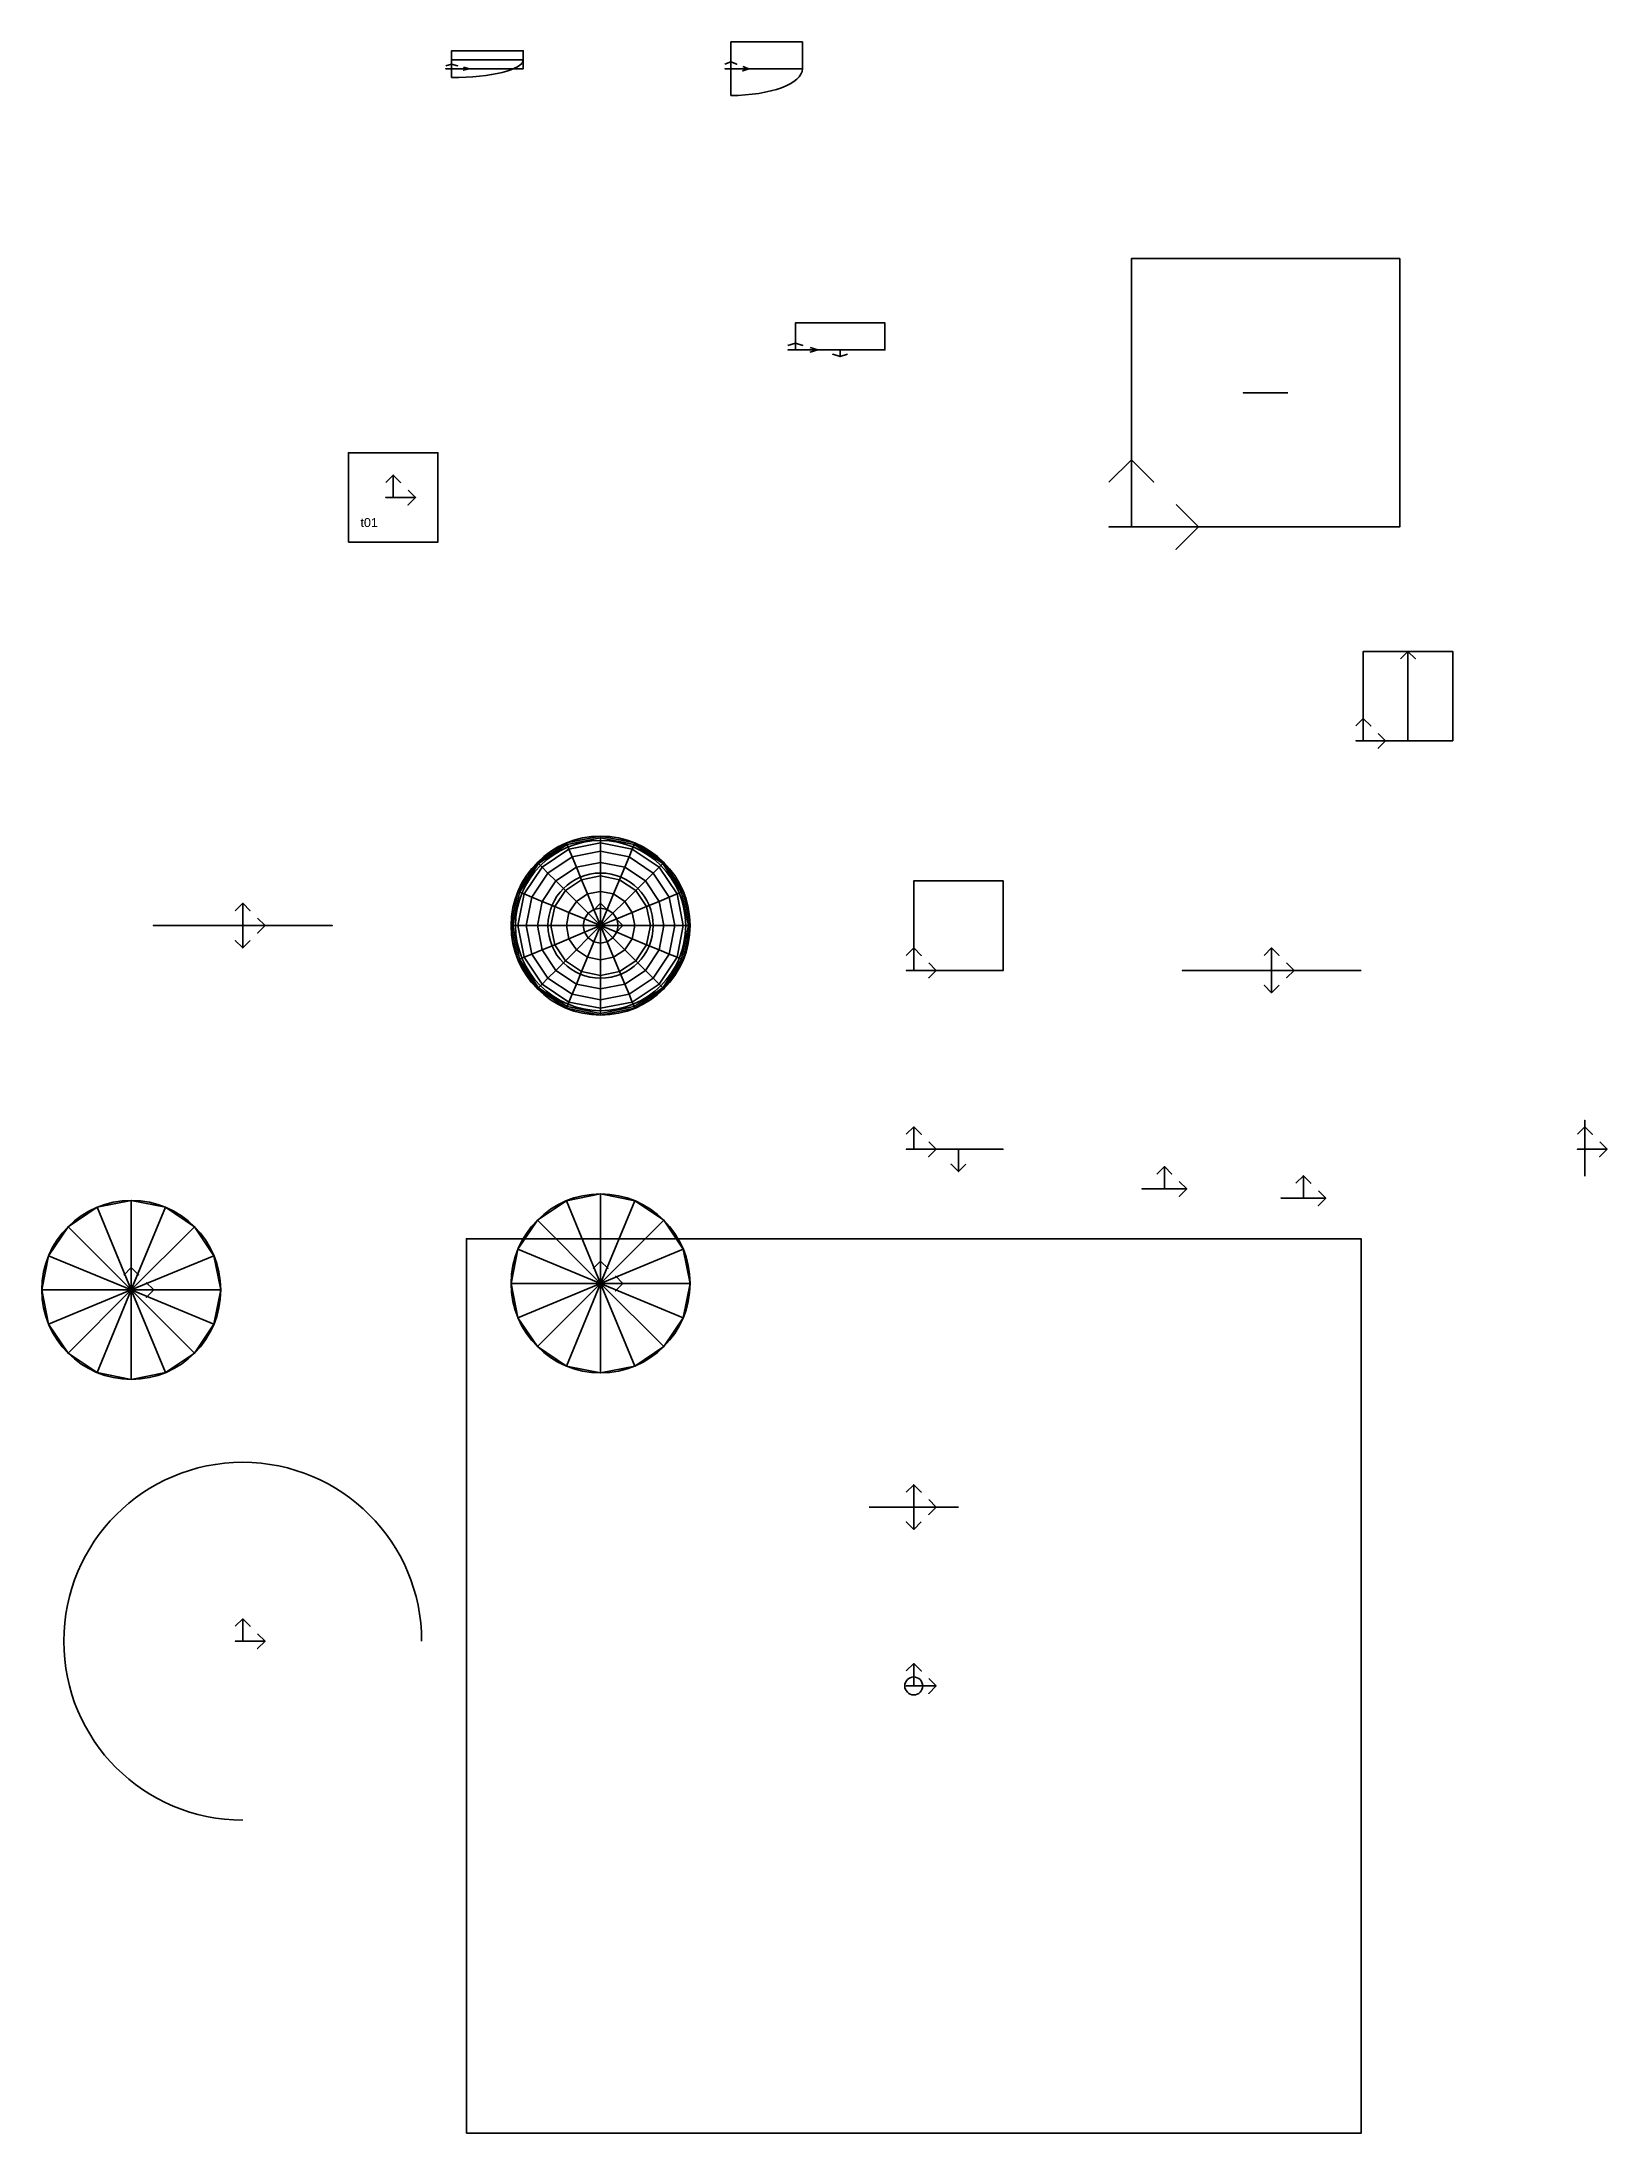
# Model space of a CAD drawing. Header units: millimetres. Extents: x -9.7 to 7.8, y -13 to 10.4.
import ezdxf
from ezdxf.enums import TextEntityAlignment as Align

# ---------------------------------------------------------------- set-up
doc = ezdxf.new("R2010")
doc.units = ezdxf.units.MM
for name, color, linetype in [('3D', 7, 'Continuous'), ('frustum', 4, 'Continuous'), ('meshes', 2, 'Continuous'), ('vectors', 7, 'Continuous')]:
    doc.layers.add(name, color=color, linetype=linetype)
doc.styles.get("Standard").update_dxf_attribs({"font": 'arial.ttf'})

# ---------------------------------------------------------------- blocks, each defined once
blk = doc.blocks.new('a-camera')
at = {"extrusion": (1, -6.12323e-17, 6.12323e-17)}
for q in [(0, 0.3), (0, -0.3)]:
    blk.add_line((0, 0, 1.478), q, dxfattribs=at)
for points in [[(0.2, 1.6), (0.324, 1.724), (0.324, 1.476)], [(-0.2, 1.478), (0.2, 1.478), (0.2, 1.722), (-0.2, 1.722)]]:
    blk.add_lwpolyline(points, close=True, dxfattribs=at)
for centre in [(0.1, 1.822), (-0.1, 1.822)]:
    blk.add_circle(centre, 0.1, dxfattribs=at)
at = {"layer": 'vectors', "color": 3, "extrusion": (1.22465e-16, -4.74705e-15, -1), "elevation": 0}
blk.add_lwpolyline([(0, 0), (0, 0.25), (-0.083, 0.167), (0, 0.25), (0.083, 0.167)], dxfattribs=at)
at = {"layer": 'vectors', "color": 5, "extrusion": (0, -1, 6.12323e-17)}
blk.add_lwpolyline([(0, 0), (0, 0.25), (-0.083, 0.167), (0, 0.25), (0.083, 0.167)], dxfattribs=at)
at = {"layer": 'vectors', "color": 1, "extrusion": (0, -1.22465e-16, -1)}
blk.add_lwpolyline([(0, 0), (-0.25, 0), (-0.167, -0.083), (-0.25, 0), (-0.167, 0.083)], dxfattribs=at)
at = {"flags": 1}
blk.add_attdef('LIGHT-INT', (0.394, -0.021), '', height=0.2, dxfattribs=at)
blk = doc.blocks.new('a-box')
blk.add_lwpolyline([(0, 0), (1, 0), (1, 1), (0, 1)], close=True)
at = {"layer": '3D'}
blk.add_lwpolyline([(0, 0), (0, 1), (1, 1), (1, 0)], close=True, dxfattribs=at)
at = {"layer": 'meshes'}
for points in [[(1, 0), (0, 0), (0, 1), (1, 1)], [(1, 0, 1), (0, 0, 1), (0, 1, 1), (1, 1, 1)], [(0, 0), (0, 1), (0, 1, 1), (0, 0, 1)], [(0, 1), (1, 1), (1, 1, 1), (0, 1, 1)], [(1, 1), (1, 0), (1, 0, 1), (1, 1, 1)], [(1, 0), (0, 0), (0, 0, 1), (1, 0, 1)]]:
    blk.add_3dface(points, dxfattribs=at)
at = {"layer": 'vectors', "color": 3, "extrusion": (1.22465e-16, -4.74705e-15, -1)}
blk.add_lwpolyline([(0, 0), (0, 0.25), (-0.083, 0.167), (0, 0.25), (0.083, 0.167)], dxfattribs=at)
at = {"layer": 'vectors', "color": 5, "extrusion": (0, -1, 6.12323e-17)}
blk.add_lwpolyline([(0, 0), (0, 0.25), (-0.083, 0.167), (0, 0.25), (0.083, 0.167)], dxfattribs=at)
at = {"layer": 'vectors', "color": 1, "extrusion": (0, -1.22465e-16, -1)}
blk.add_lwpolyline([(0, 0), (-0.25, 0), (-0.167, -0.083), (-0.25, 0), (-0.167, 0.083)], dxfattribs=at)
at = {"flags": 1}
for tag, p in [('ID', (1.256, 0.989)), ('MATERIAL', (1.256, 0.689))]:
    blk.add_attdef(tag, p, '', height=0.2, dxfattribs=at)
blk = doc.blocks.new('a-plane')
for p, q in [((0, 0), (1, 0)), ((1, 0, 1), (0, 0, 1)), ((0, 0, 1), (0, 0)), ((1, 0), (1, 0, 1))]:
    blk.add_line(p, q)
at = {"layer": 'meshes'}
blk.add_3dface([(1, 0), (0, 0), (0, 0, 1), (1, 0, 1)], dxfattribs=at)
at = {"layer": 'vectors', "color": 3, "extrusion": (1.22465e-16, -4.74705e-15, -1), "elevation": 0}
blk.add_lwpolyline([(0, 0), (0, 0.25), (-0.083, 0.167), (0, 0.25), (0.083, 0.167)], dxfattribs=at)
at = {"layer": 'vectors', "color": 5, "extrusion": (0, -1, 6.12323e-17)}
blk.add_lwpolyline([(0, 0), (0, 0.25), (-0.083, 0.167), (0, 0.25), (0.083, 0.167)], dxfattribs=at)
at = {"layer": 'vectors', "color": 1, "extrusion": (0, -1.22465e-16, -1)}
blk.add_lwpolyline([(0, 0), (-0.25, 0), (-0.167, -0.083), (-0.25, 0), (-0.167, 0.083)], dxfattribs=at)
at = {"layer": 'vectors', "extrusion": (-1.22465e-16, 4.74705e-15, -1), "elevation": -0.5}
blk.add_lwpolyline([(-0.5, 0), (-0.5, -0.25), (-0.417, -0.167), (-0.5, -0.25), (-0.583, -0.167)], dxfattribs=at)
at = {"flags": 1}
for tag, p in [('ID', (1.256, 0.389)), ('MATERIAL', (1.256, 0.089))]:
    blk.add_attdef(tag, p, '', height=0.2, dxfattribs=at)
blk = doc.blocks.new('a-block')
blk.add_lwpolyline([(-0.5, -0.5), (-0.5, 0.5), (0.5, 0.5), (0.5, -0.5)], close=True)
at = {"layer": '3D'}
for p, q in [((-0.5, 0.5), (-0.5, 0.5, 1)), ((0.5, 0.5), (0.5, 0.5, 1)), ((-0.5, -0.5), (-0.5, -0.5, 1)), ((0.5, -0.5), (0.5, -0.5, 1))]:
    blk.add_line(p, q, dxfattribs=at)
at = {"layer": '3D', "elevation": 1}
blk.add_lwpolyline([(-0.5, -0.5), (-0.5, 0.5), (0.5, 0.5), (0.5, -0.5)], close=True, dxfattribs=at)
at = {"layer": 'vectors', "color": 3, "extrusion": (1.22465e-16, -4.74705e-15, -1), "elevation": 0}
blk.add_lwpolyline([(0, 0), (0, 0.25), (-0.083, 0.167), (0, 0.25), (0.083, 0.167)], dxfattribs=at)
at = {"layer": 'vectors', "color": 5, "extrusion": (0, -1, 6.12323e-17), "elevation": 0}
blk.add_lwpolyline([(0, 0), (0, 0.25), (-0.083, 0.167), (0, 0.25), (0.083, 0.167)], dxfattribs=at)
at = {"layer": 'vectors', "color": 1, "extrusion": (0, -1.22465e-16, -1)}
blk.add_lwpolyline([(0, 0), (-0.25, 0), (-0.167, -0.083), (-0.25, 0), (-0.167, 0.083)], dxfattribs=at)
at = {"flags": 1}
for tag, p in [('ID', (0.756, 0.189)), ('MATERIAL', (0.756, -0.111)), ('PARAM2', (0.756, -0.411)), ('PARAM3', (0.756, -0.711)), ('PARAM4', (0.756, -1.011)), ('PARAM5', (0.756, -1.311))]:
    blk.add_attdef(tag, p, '', height=0.2, dxfattribs=at)
for tag, p in [('NAME', (-0.366, -0.331)), ('PARAM1', (-0.366, -0.467))]:
    blk.add_attdef(tag, p, '', height=0.1)
blk = doc.blocks.new('a-text')
for p, q in [((-0.5, 0, -0.5), (0.5, 0, -0.5)), ((0.5, 0, 0.5), (-0.5, 0, 0.5)), ((-0.5, 0, 0.5), (-0.5, 0, -0.5)), ((0.5, 0, -0.5), (0.5, 0, 0.5))]:
    blk.add_line(p, q)
at = {"layer": 'vectors', "color": 3, "extrusion": (1.22465e-16, -4.74705e-15, -1), "elevation": 0}
blk.add_lwpolyline([(0, 0), (0, 0.25), (-0.083, 0.167), (0, 0.25), (0.083, 0.167)], dxfattribs=at)
at = {"layer": 'vectors', "color": 5, "extrusion": (0, -1, 6.12323e-17)}
blk.add_lwpolyline([(0, 0), (0, 0.25), (-0.083, 0.167), (0, 0.25), (0.083, 0.167)], dxfattribs=at)
at = {"layer": 'vectors', "extrusion": (-1.22465e-16, 4.74705e-15, -1), "elevation": 0}
blk.add_lwpolyline([(0, 0), (0, -0.25), (0.083, -0.167), (0, -0.25), (-0.083, -0.167)], dxfattribs=at)
at = {"layer": 'vectors', "color": 1, "extrusion": (0, -1.22465e-16, -1)}
blk.add_lwpolyline([(0, 0), (-0.25, 0), (-0.167, -0.083), (-0.25, 0), (-0.167, 0.083)], dxfattribs=at)
at = {"flags": 1}
for tag, p in [('ID', (0.756, 0.689)), ('ALIGN', (0.756, 0.389)), ('WRAP-COUNT', (0.756, 0.089))]:
    blk.add_attdef(tag, p, '', height=0.2, dxfattribs=at)
at = {"extrusion": (0, -1, 6.12323e-17)}
blk.add_attdef('TEXT', text='', height=0.2, dxfattribs=at).set_placement((0, 0), align=Align.MIDDLE_CENTER)
blk = doc.blocks.new('a-link')
at = {"extrusion": (0, -1, 6.12323e-17)}
blk.add_circle((0, 0), 1, dxfattribs=at)
at = {"layer": 'vectors', "color": 3, "extrusion": (1.22465e-16, -4.74705e-15, -1)}
blk.add_lwpolyline([(0, 0), (0, 0.25), (-0.083, 0.167), (0, 0.25), (0.083, 0.167)], dxfattribs=at)
at = {"layer": 'vectors', "color": 5, "extrusion": (0, -1, 6.12323e-17)}
blk.add_lwpolyline([(0, 0), (0, 0.25), (-0.083, 0.167), (0, 0.25), (0.083, 0.167)], dxfattribs=at)
at = {"layer": 'vectors', "extrusion": (-1.22465e-16, 4.74705e-15, -1)}
blk.add_lwpolyline([(0, 0), (0, -0.25), (0.083, -0.167), (0, -0.25), (-0.083, -0.167)], dxfattribs=at)
at = {"layer": 'vectors', "color": 1, "extrusion": (0, -1.22465e-16, -1)}
blk.add_lwpolyline([(0, 0), (-0.25, 0), (-0.167, -0.083), (-0.25, 0), (-0.167, 0.083)], dxfattribs=at)
at = {"flags": 1}
for tag, p in [('ID', (0.67, 0.415)), ('LINK', (0.67, 0.115))]:
    blk.add_attdef(tag, p, '', height=0.2, dxfattribs=at)
at = {"extrusion": (0, -1, 6.12323e-17)}
blk.add_attdef('TITLE', text='', height=0.2, dxfattribs=at).set_placement((0, 0), align=Align.MIDDLE_CENTER)
blk = doc.blocks.new('a-animation')
at = {"extrusion": (0, -1, 6.12323e-17)}
blk.add_circle((0, 0.5, 0), 0.25, dxfattribs=at)
at = {"layer": 'vectors', "color": 3, "extrusion": (1.22465e-16, -4.74705e-15, -1), "elevation": 0}
blk.add_lwpolyline([(0, 0), (0, 0.25), (-0.083, 0.167), (0, 0.25), (0.083, 0.167)], dxfattribs=at)
at = {"layer": 'vectors', "color": 1, "extrusion": (0, -1.22465e-16, -1)}
blk.add_lwpolyline([(0, 0), (-0.25, 0), (-0.167, -0.083), (-0.25, 0), (-0.167, 0.083)], dxfattribs=at)
at = {"layer": 'vectors', "color": 5, "extrusion": (0, -1, 6.12323e-17), "elevation": 0}
blk.add_lwpolyline([(0, 0), (0, 0.25), (-0.083, 0.167), (0, 0.25), (0.083, 0.167)], dxfattribs=at)
at = {"extrusion": (0, -1, 6.12323e-17)}
blk.add_text('A', height=0.2, dxfattribs=at).set_placement((-0.075, 0.375, 0))
at = {"flags": 1}
for tag, p in [('PROPERTY', (0.67, 0.115)), ('RIG', (0.67, -0.185)), ('FROM', (0.67, -0.485)), ('TO', (0.67, -0.785)), ('START_EVENTS', (0.67, -1.085)), ('DIRECTION', (0.67, -1.385)), ('LOOP', (0.67, -1.685)), ('DURATION', (0.67, -1.985)), ('TARGET', (0.67, -2.285)), ('TEXT', (0.67, -2.585)), ('LINK', (0.67, -2.885))]:
    blk.add_attdef(tag, p, '', height=0.2, dxfattribs=at)
blk = doc.blocks.new('a-window')
for q in [(0, -0.5), (1, 0.5)]:
    blk.add_line((0, 0.5), q)
blk.add_lwpolyline([(0, 0), (1, 0), (1, 1), (0, 1)], close=True)
blk.add_arc((0, 0.5), 1, 270, 0)
at = {"layer": '3D'}
blk.add_lwpolyline([(0, 0), (0, 1), (1, 1), (1, 0)], close=True, dxfattribs=at)
at = {"layer": 'meshes'}
for points in [[(1, 0), (0, 0), (0, 1), (1, 1)], [(1, 0, 1), (0, 0, 1), (0, 1, 1), (1, 1, 1)], [(0, 0), (0, 1), (0, 1, 1), (0, 0, 1)], [(0, 1), (1, 1), (1, 1, 1), (0, 1, 1)], [(1, 1), (1, 0), (1, 0, 1), (1, 1, 1)], [(1, 0), (0, 0), (0, 0, 1), (1, 0, 1)]]:
    blk.add_3dface(points, dxfattribs=at)
at = {"layer": 'vectors', "color": 3, "extrusion": (1.22465e-16, -4.74705e-15, -1), "elevation": 0}
blk.add_lwpolyline([(0, 0), (0, 0.25), (-0.083, 0.167), (0, 0.25), (0.083, 0.167)], dxfattribs=at)
at = {"layer": 'vectors', "color": 1, "extrusion": (0, -1.22465e-16, -1)}
blk.add_lwpolyline([(0, 0), (-0.25, 0), (-0.167, -0.083), (-0.25, 0), (-0.167, 0.083)], dxfattribs=at)
at = {"layer": 'vectors', "color": 5, "extrusion": (0, -1, 6.12323e-17), "elevation": 0}
blk.add_lwpolyline([(0, 0), (0, 0.25), (-0.083, 0.167), (0, 0.25), (0.083, 0.167)], dxfattribs=at)
at = {"flags": 1}
for tag, p in [('ID', (1.437, 0.989)), ('PART', (1.437, 0.689)), ('MATERIAL', (1.406, 0.323, 0)), ('SILL', (1.406, 0.023, 0)), ('DOUBLE', (1.406, -0.277, 0))]:
    blk.add_attdef(tag, p, '', height=0.2, dxfattribs=at)
blk = doc.blocks.new('a-door')
blk.add_lwpolyline([(0, 0), (1, 0), (1, 1), (0, 1)], close=True)
at = {"layer": '3D'}
blk.add_lwpolyline([(0, 0), (0, 1), (1, 1), (1, 0)], close=True, dxfattribs=at)
at = {"layer": 'meshes'}
for points in [[(1, 0), (0, 0), (0, 1), (1, 1)], [(1, 0, 1), (0, 0, 1), (0, 1, 1), (1, 1, 1)], [(0, 0), (0, 1), (0, 1, 1), (0, 0, 1)], [(0, 1), (1, 1), (1, 1, 1), (0, 1, 1)], [(1, 1), (1, 0), (1, 0, 1), (1, 1, 1)], [(1, 0), (0, 0), (0, 0, 1), (1, 0, 1)]]:
    blk.add_3dface(points, dxfattribs=at)
at = {"layer": 'vectors'}
blk.add_line((0, 0), (0, -1), dxfattribs=at)
at = {"layer": 'vectors', "color": 3, "extrusion": (1.22465e-16, -4.74705e-15, -1), "elevation": 0}
blk.add_lwpolyline([(0, 0), (0, 0.25), (-0.083, 0.167), (0, 0.25), (0.083, 0.167)], dxfattribs=at)
at = {"layer": 'vectors', "color": 5, "extrusion": (0, -1, 6.12323e-17), "elevation": 0}
blk.add_lwpolyline([(0, 0), (0, 0.25), (-0.083, 0.167), (0, 0.25), (0.083, 0.167)], dxfattribs=at)
at = {"layer": 'vectors', "color": 1, "extrusion": (0, -1.22465e-16, -1)}
blk.add_lwpolyline([(0, 0), (-0.25, 0), (-0.167, -0.083), (-0.25, 0), (-0.167, 0.083)], dxfattribs=at)
at = {"layer": 'vectors'}
blk.add_arc((0, 0), 1, 270, 0, dxfattribs=at)
at = {"flags": 1}
for tag, p in [('ID', (1.437, 0.989)), ('PART', (1.437, 0.689)), ('MATERIAL', (1.406, 0.323, 0)), ('SLIDING', (1.406, 0.023, 0)), ('DOUBLE', (1.406, -0.277, 0))]:
    blk.add_attdef(tag, p, '', height=0.2, dxfattribs=at)
blk = doc.blocks.new('a-wall')
blk.add_lwpolyline([(0, 0), (0, 1), (1, 1), (1, 0)], close=True)
at = {"layer": '3D'}
for p, q in [((0, 1), (0, 1, 1)), ((1, 1), (1, 1, 1)), ((0, 0), (0, 0, 1)), ((1, 0), (1, 0, 1))]:
    blk.add_line(p, q, dxfattribs=at)
at = {"layer": '3D', "elevation": 1}
blk.add_lwpolyline([(0, 0), (0, 1), (1, 1), (1, 0)], close=True, dxfattribs=at)
at = {"layer": 'meshes'}
for points in [[(1, 0), (0, 0), (0, 1), (1, 1)], [(1, 0, 1), (0, 0, 1), (0, 1, 1), (1, 1, 1)], [(0, 0), (0, 1), (0, 1, 1), (0, 0, 1)], [(0, 1), (1, 1), (1, 1, 1), (0, 1, 1)], [(1, 1), (1, 0), (1, 0, 1), (1, 1, 1)], [(1, 0), (0, 0), (0, 0, 1), (1, 0, 1)]]:
    blk.add_3dface(points, dxfattribs=at)
at = {"layer": 'vectors', "color": 3, "extrusion": (1.22465e-16, -4.74705e-15, -1), "elevation": 0}
blk.add_lwpolyline([(0, 0), (0, 0.25), (-0.083, 0.167), (0, 0.25), (0.083, 0.167)], dxfattribs=at)
at = {"layer": 'vectors', "color": 1, "extrusion": (0, -1.22465e-16, -1)}
blk.add_lwpolyline([(0, 0), (-0.25, 0), (-0.167, -0.083), (-0.25, 0), (-0.167, 0.083)], dxfattribs=at)
at = {"layer": 'vectors', "color": 5, "extrusion": (0, -1, 6.12323e-17), "elevation": 0}
blk.add_lwpolyline([(0, 0), (0, 0.25), (-0.083, 0.167), (0, 0.25), (0.083, 0.167)], dxfattribs=at)
at = {"layer": 'vectors', "extrusion": (-1.22465e-16, 4.74705e-15, -1), "elevation": 0}
blk.add_lwpolyline([(-0.5, 0), (-0.5, -0.25), (-0.417, -0.167), (-0.5, -0.25), (-0.583, -0.167)], dxfattribs=at)
at = {"flags": 1}
for tag, p in [('ID', (1.256, 0.989)), ('PART', (1.256, 0.689)), ('MATERIAL', (1.256, 0.389)), ('TILING', (1.256, 0.089)), ('SKIRTING', (1.256, -0.211)), ('MATERIAL2', (1.256, -0.511)), ('TILING2', (1.256, -0.811)), ('SKIRTING2', (1.256, -1.111))]:
    blk.add_attdef(tag, p, '', height=0.2, dxfattribs=at)
blk = doc.blocks.new('a-slab')
blk.add_lwpolyline([(0, 0), (1, 0), (1, 1), (0, 1)], close=True)
at = {"layer": '3D', "elevation": -1}
blk.add_lwpolyline([(0, 0), (0, 1), (1, 1), (1, 0)], close=True, dxfattribs=at)
at = {"layer": 'meshes'}
for points in [[(1, 0, -1), (0, 0, -1), (0, 1, -1), (1, 1, -1)], [(1, 0), (0, 0), (0, 1), (1, 1)], [(0, 0, -1), (0, 1, -1), (0, 1), (0, 0)], [(0, 1, -1), (1, 1, -1), (1, 1), (0, 1)], [(1, 1, -1), (1, 0, -1), (1, 0), (1, 1)], [(1, 0, -1), (0, 0, -1), (0, 0), (1, 0)]]:
    blk.add_3dface(points, dxfattribs=at)
at = {"layer": 'vectors', "extrusion": (-1.22465e-16, -1, -4.56336e-15), "elevation": -0.5}
blk.add_lwpolyline([(0.5, 0), (0.5, 0.25), (0.4167, 0.1667), (0.5, 0.25), (0.5833, 0.1667)], dxfattribs=at)
at = {"layer": 'vectors', "color": 3, "extrusion": (1.22465e-16, -4.74705e-15, -1)}
blk.add_lwpolyline([(0, 0), (0, 0.25), (-0.0833, 0.1667), (0, 0.25), (0.0833, 0.1667)], dxfattribs=at)
at = {"layer": 'vectors', "color": 1, "extrusion": (0, -1.22465e-16, -1)}
blk.add_lwpolyline([(0, 0), (-0.25, 0), (-0.1667, -0.0833), (-0.25, 0), (-0.1667, 0.0832)], dxfattribs=at)
at = {"layer": 'vectors', "color": 5, "extrusion": (0, -1, 6.12323e-17), "elevation": 0}
blk.add_lwpolyline([(0, 0), (0, 0.25), (-0.0833, 0.1667), (0, 0.25), (0.0833, 0.1667)], dxfattribs=at)
at = {"flags": 1}
for tag, p in [('ID', (1.2557, 0.9889, -1)), ('PART', (1.2557, 0.6889, -1)), ('MATERIAL', (1.2557, 0.3889, -1))]:
    blk.add_attdef(tag, p, '', height=0.2, dxfattribs=at)
blk = doc.blocks.new('a-mason')
at = {"extrusion": (0, -1, 6.12323e-17)}
blk.add_circle((0, 0.5, 0), 0.25, dxfattribs=at)
at = {"layer": 'vectors', "color": 3, "extrusion": (1.22465e-16, -4.74705e-15, -1), "elevation": 0}
blk.add_lwpolyline([(0, 0), (0, 0.25), (-0.083, 0.167), (0, 0.25), (0.083, 0.167)], dxfattribs=at)
at = {"layer": 'vectors', "color": 5, "extrusion": (0, -1, 6.12323e-17), "elevation": 0}
blk.add_lwpolyline([(0, 0), (0, 0.25), (-0.083, 0.167), (0, 0.25), (0.083, 0.167)], dxfattribs=at)
at = {"layer": 'vectors', "color": 1, "extrusion": (0, -1.22465e-16, -1)}
blk.add_lwpolyline([(0, 0), (-0.25, 0), (-0.167, -0.083), (-0.25, 0), (-0.167, 0.083)], dxfattribs=at)
at = {"extrusion": (0, -1, 6.12323e-17)}
blk.add_text('M', height=0.2, dxfattribs=at).set_placement((-0.075, 0.375, 0))
at = {"flags": 1}
for tag, p in [('PART', (0.67, 0.415)), ('MATERIAL', (0.67, 0.115)), ('TILING', (0.67, -0.185)), ('SKIRTING', (0.67, -0.485)), ('MATERIAL2', (0.67, -0.785)), ('TILING2', (0.67, -1.085)), ('SKIRTING2', (0.67, -1.385))]:
    blk.add_attdef(tag, p, '', height=0.2, dxfattribs=at)
blk = doc.blocks.new('a-stair')
blk.add_lwpolyline([(0, 0), (0, 1), (1, 1), (1, 0)], close=True)
at = {"layer": '3D'}
for p, q in [((0, 1), (0, 1, 1)), ((1, 1), (1, 1, 1)), ((0, 0), (0, 0, 1)), ((1, 0), (1, 0, 1))]:
    blk.add_line(p, q, dxfattribs=at)
at = {"layer": '3D', "elevation": 1}
blk.add_lwpolyline([(0, 0), (0, 1), (1, 1), (1, 0)], close=True, dxfattribs=at)
at = {"layer": 'meshes'}
for points in [[(1, 0), (0, 0), (0, 1), (1, 1)], [(1, 0, 1), (0, 0, 1), (0, 1, 1), (1, 1, 1)], [(0, 0), (0, 1), (0, 1, 1), (0, 0, 1)], [(0, 1), (1, 1), (1, 1, 1), (0, 1, 1)], [(1, 1), (1, 0), (1, 0, 1), (1, 1, 1)], [(1, 0), (0, 0), (0, 0, 1), (1, 0, 1)]]:
    blk.add_3dface(points, dxfattribs=at)
at = {"layer": 'vectors', "extrusion": (1.22465e-16, -4.74705e-15, -1), "elevation": 0}
blk.add_lwpolyline([(-0.5, 0), (-0.5, 1), (-0.583, 0.917), (-0.5, 1), (-0.417, 0.917)], dxfattribs=at)
at = {"layer": 'vectors', "color": 3, "extrusion": (1.22465e-16, -4.74705e-15, -1), "elevation": 0}
blk.add_lwpolyline([(0, 0), (0, 0.25), (-0.083, 0.167), (0, 0.25), (0.083, 0.167)], dxfattribs=at)
at = {"layer": 'vectors', "color": 5, "extrusion": (0, -1, 6.12323e-17), "elevation": 0}
blk.add_lwpolyline([(0, 0), (0, 0.25), (-0.083, 0.167), (0, 0.25), (0.083, 0.167)], dxfattribs=at)
at = {"layer": 'vectors', "color": 1, "extrusion": (0, -1.22465e-16, -1)}
blk.add_lwpolyline([(0, 0), (-0.25, 0), (-0.167, -0.083), (-0.25, 0), (-0.167, 0.083)], dxfattribs=at)
at = {"flags": 1}
for tag, p in [('ID', (1.256, 0.689)), ('PART', (1.256, 0.389)), ('MATERIAL', (1.256, 0.089)), ('STEPS', (1.256, -0.211))]:
    blk.add_attdef(tag, p, '', height=0.2, dxfattribs=at)
blk = doc.blocks.new('a-circle')
at = {"extrusion": (0, -1, 6.12323e-17)}
blk.add_circle((0, 0), 1, dxfattribs=at)
at = {"layer": 'meshes'}
for points in [[(0, 0), (0, 0), (-1, 0), (-0.924, 0, 0.383)], [(0, 0), (0, 0), (-0.924, 0, -0.383), (-1, 0)], [(0, 0), (0, 0), (-0.924, 0, 0.383), (-0.707, 0, 0.707)], [(0, 0), (0, 0), (-0.707, 0, -0.707), (-0.924, 0, -0.383)], [(0, 0), (0, 0), (-0.707, 0, 0.707), (-0.383, 0, 0.924)], [(0, 0), (0, 0), (-0.383, 0, -0.924), (-0.707, 0, -0.707)], [(0, 0), (0, 0), (-0.383, 0, 0.924), (0, 0, 1)], [(0, 0), (0, 0), (0, 0, -1), (-0.383, 0, -0.924)], [(0, 0), (0, 0), (0.924, 0, 0.383), (1, 0)], [(0, 0), (0, 0), (0.707, 0, 0.707), (0.924, 0, 0.383)], [(0, 0), (0, 0), (0.383, 0, 0.924), (0.707, 0, 0.707)], [(0, 0), (0, 0), (0, 0, 1), (0.383, 0, 0.924)], [(0, 0), (0, 0), (0.383, 0, -0.924), (0, 0, -1)], [(0, 0), (0, 0), (0.707, 0, -0.707), (0.383, 0, -0.924)], [(0, 0), (0, 0), (0.924, 0, -0.383), (0.707, 0, -0.707)], [(0, 0), (0, 0), (1, 0), (0.924, 0, -0.383)]]:
    blk.add_3dface(points, dxfattribs=at)
at = {"layer": 'vectors', "color": 3, "extrusion": (1.22465e-16, -4.74705e-15, -1)}
blk.add_lwpolyline([(0, 0), (0, 0.25), (-0.083, 0.167), (0, 0.25), (0.083, 0.167)], dxfattribs=at)
at = {"layer": 'vectors', "color": 5, "extrusion": (0, -1, 6.12323e-17)}
blk.add_lwpolyline([(0, 0), (0, 0.25), (-0.083, 0.167), (0, 0.25), (0.083, 0.167)], dxfattribs=at)
at = {"layer": 'vectors', "extrusion": (-1.22465e-16, 4.74705e-15, -1)}
blk.add_lwpolyline([(0, 0), (0, -0.25), (0.083, -0.167), (0, -0.25), (-0.083, -0.167)], dxfattribs=at)
at = {"layer": 'vectors', "color": 1, "extrusion": (0, -1.22465e-16, -1)}
blk.add_lwpolyline([(0, 0), (-0.25, 0), (-0.167, -0.083), (-0.25, 0), (-0.167, 0.083)], dxfattribs=at)
at = {"flags": 1}
for tag, p in [('ID', (0.67, 0.715)), ('MATERIAL', (0.67, 0.415)), ('SEGMENTS', (0.67, 0.115)), ('THETA-LENGTH', (0.67, -0.185)), ('THETA-START', (0.67, -0.485))]:
    blk.add_attdef(tag, p, '', height=0.2, dxfattribs=at)
blk = doc.blocks.new('a-sphere')
blk.add_circle((0, 0), 1)
at = {"layer": '3D'}
blk.add_line((0, 0), (0, 0, 2), dxfattribs=at)
for centre, radius in [((0, 0, 0.691), 0.951), ((0, 0, 1.309), 0.951), ((0, 0, 0.191), 0.588), ((0, 0, 1.809), 0.588)]:
    blk.add_circle(centre, radius, dxfattribs=at)
at = {"layer": '3D', "extrusion": (1, 0, 0)}
blk.add_arc((0, 1), 1, 270, 90, dxfattribs=at)
at = {"layer": '3D', "extrusion": (0, 1, 0)}
blk.add_arc((0, 1), 1, 270, 90, dxfattribs=at)
at = {"layer": '3D', "extrusion": (-1, 0, 0)}
blk.add_arc((0, 1), 1, 270, 90, dxfattribs=at)
at = {"layer": '3D', "extrusion": (0, -1, 0)}
blk.add_arc((0, 1), 1, 270, 90, dxfattribs=at)
at = {"layer": 'meshes'}
for points in [[(0, 0.981, 1.195), (0, 1, 1), (-0.383, 0.924, 1), (-0.375, 0.906, 1.195)], [(0, 1, 1), (0, 0.981, 0.805), (-0.375, 0.906, 0.805), (-0.383, 0.924, 1)], [(0, 0.924, 1.383), (0, 0.981, 1.195), (-0.375, 0.906, 1.195), (-0.354, 0.854, 1.383)], [(0, 0.981, 0.805), (0, 0.924, 0.617), (-0.354, 0.854, 0.617), (-0.375, 0.906, 0.805)], [(0.375, 0.906, 1.195), (0.383, 0.924, 1), (0, 1, 1), (0, 0.981, 1.195)], [(0.383, 0.924, 1), (0.375, 0.906, 0.805), (0, 0.981, 0.805), (0, 1, 1)], [(0.354, 0.854, 1.383), (0.375, 0.906, 1.195), (0, 0.981, 1.195), (0, 0.924, 1.383)], [(0.375, 0.906, 0.805), (0.354, 0.854, 0.617), (0, 0.924, 0.617), (0, 0.981, 0.805)], [(-0.694, 0.694, 1.195), (-0.707, 0.707, 1), (-0.924, 0.383, 1), (-0.906, 0.375, 1.195)], [(-0.707, 0.707, 1), (-0.694, 0.694, 0.805), (-0.906, 0.375, 0.805), (-0.924, 0.383, 1)], [(-0.375, 0.906, 1.195), (-0.383, 0.924, 1), (-0.707, 0.707, 1), (-0.694, 0.694, 1.195)], [(-0.383, 0.924, 1), (-0.375, 0.906, 0.805), (-0.694, 0.694, 0.805), (-0.707, 0.707, 1)], [(-0.354, 0.854, 1.383), (-0.375, 0.906, 1.195), (-0.694, 0.694, 1.195), (-0.653, 0.653, 1.383)], [(-0.375, 0.906, 0.805), (-0.354, 0.854, 0.617), (-0.653, 0.653, 0.617), (-0.694, 0.694, 0.805)], [(-0.318, 0.768, 1.556), (-0.354, 0.854, 1.383), (-0.653, 0.653, 1.383), (-0.588, 0.588, 1.556)], [(-0.354, 0.854, 0.617), (-0.318, 0.768, 0.444), (-0.588, 0.588, 0.444), (-0.653, 0.653, 0.617)], [(-0.271, 0.653, 1.707), (-0.318, 0.768, 1.556), (-0.588, 0.588, 1.556), (-0.5, 0.5, 1.707)], [(-0.318, 0.768, 0.444), (-0.271, 0.653, 0.293), (-0.5, 0.5, 0.293), (-0.588, 0.588, 0.444)], [(0, 0.831, 1.556), (0, 0.924, 1.383), (-0.354, 0.854, 1.383), (-0.318, 0.768, 1.556)], [(0, 0.924, 0.617), (0, 0.831, 0.444), (-0.318, 0.768, 0.444), (-0.354, 0.854, 0.617)], [(0, 0.707, 1.707), (0, 0.831, 1.556), (-0.318, 0.768, 1.556), (-0.271, 0.653, 1.707)], [(0, 0.831, 0.444), (0, 0.707, 0.293), (-0.271, 0.653, 0.293), (-0.318, 0.768, 0.444)], [(0, 0.556, 1.831), (0, 0.707, 1.707), (-0.271, 0.653, 1.707), (-0.213, 0.513, 1.831)], [(0, 0.707, 0.293), (0, 0.556, 0.169), (-0.213, 0.513, 0.169), (-0.271, 0.653, 0.293)], [(0.318, 0.768, 1.556), (0.354, 0.854, 1.383), (0, 0.924, 1.383), (0, 0.831, 1.556)], [(0.354, 0.854, 0.617), (0.318, 0.768, 0.444), (0, 0.831, 0.444), (0, 0.924, 0.617)], [(0.271, 0.653, 1.707), (0.318, 0.768, 1.556), (0, 0.831, 1.556), (0, 0.707, 1.707)], [(0.318, 0.768, 0.444), (0.271, 0.653, 0.293), (0, 0.707, 0.293), (0, 0.831, 0.444)], [(0.213, 0.513, 1.831), (0.271, 0.653, 1.707), (0, 0.707, 1.707), (0, 0.556, 1.831)], [(0.271, 0.653, 0.293), (0.213, 0.513, 0.169), (0, 0.556, 0.169), (0, 0.707, 0.293)], [(0.5, 0.5, 1.707), (0.588, 0.588, 1.556), (0.318, 0.768, 1.556), (0.271, 0.653, 1.707)], [(0.588, 0.588, 0.444), (0.5, 0.5, 0.293), (0.271, 0.653, 0.293), (0.318, 0.768, 0.444)], [(0.588, 0.588, 1.556), (0.653, 0.653, 1.383), (0.354, 0.854, 1.383), (0.318, 0.768, 1.556)], [(0.653, 0.653, 0.617), (0.588, 0.588, 0.444), (0.318, 0.768, 0.444), (0.354, 0.854, 0.617)], [(0.653, 0.653, 1.383), (0.694, 0.694, 1.195), (0.375, 0.906, 1.195), (0.354, 0.854, 1.383)], [(0.694, 0.694, 0.805), (0.653, 0.653, 0.617), (0.354, 0.854, 0.617), (0.375, 0.906, 0.805)], [(0.694, 0.694, 1.195), (0.707, 0.707, 1), (0.383, 0.924, 1), (0.375, 0.906, 1.195)], [(0.707, 0.707, 1), (0.694, 0.694, 0.805), (0.375, 0.906, 0.805), (0.383, 0.924, 1)], [(0.906, 0.375, 1.195), (0.924, 0.383, 1), (0.707, 0.707, 1), (0.694, 0.694, 1.195)], [(0.924, 0.383, 1), (0.906, 0.375, 0.805), (0.694, 0.694, 0.805), (0.707, 0.707, 1)], [(-0.653, 0.653, 1.383), (-0.694, 0.694, 1.195), (-0.906, 0.375, 1.195), (-0.854, 0.354, 1.383)], [(-0.694, 0.694, 0.805), (-0.653, 0.653, 0.617), (-0.854, 0.354, 0.617), (-0.906, 0.375, 0.805)], [(-0.588, 0.588, 1.556), (-0.653, 0.653, 1.383), (-0.854, 0.354, 1.383), (-0.768, 0.318, 1.556)], [(-0.653, 0.653, 0.617), (-0.588, 0.588, 0.444), (-0.768, 0.318, 0.444), (-0.854, 0.354, 0.617)], [(-0.5, 0.5, 1.707), (-0.588, 0.588, 1.556), (-0.768, 0.318, 1.556), (-0.653, 0.271, 1.707)], [(-0.588, 0.588, 0.444), (-0.5, 0.5, 0.293), (-0.653, 0.271, 0.293), (-0.768, 0.318, 0.444)], [(-0.393, 0.393, 1.831), (-0.5, 0.5, 1.707), (-0.653, 0.271, 1.707), (-0.513, 0.213, 1.831)], [(-0.5, 0.5, 0.293), (-0.393, 0.393, 0.169), (-0.513, 0.213, 0.169), (-0.653, 0.271, 0.293)], [(-0.213, 0.513, 1.831), (-0.271, 0.653, 1.707), (-0.5, 0.5, 1.707), (-0.393, 0.393, 1.831)], [(-0.271, 0.653, 0.293), (-0.213, 0.513, 0.169), (-0.393, 0.393, 0.169), (-0.5, 0.5, 0.293)], [(-0.146, 0.354, 1.924), (-0.213, 0.513, 1.831), (-0.393, 0.393, 1.831), (-0.271, 0.271, 1.924)], [(-0.213, 0.513, 0.169), (-0.146, 0.354, 0.076), (-0.271, 0.271, 0.076), (-0.393, 0.393, 0.169)], [(0, 0.383, 1.924), (0, 0.556, 1.831), (-0.213, 0.513, 1.831), (-0.146, 0.354, 1.924)], [(0, 0.556, 0.169), (0, 0.383, 0.076), (-0.146, 0.354, 0.076), (-0.213, 0.513, 0.169)], [(0.146, 0.354, 1.924), (0.213, 0.513, 1.831), (0, 0.556, 1.831), (0, 0.383, 1.924)], [(0.213, 0.513, 0.169), (0.146, 0.354, 0.076), (0, 0.383, 0.076), (0, 0.556, 0.169)], [(0.271, 0.271, 1.924), (0.393, 0.393, 1.831), (0.213, 0.513, 1.831), (0.146, 0.354, 1.924)], [(0.393, 0.393, 0.169), (0.271, 0.271, 0.076), (0.146, 0.354, 0.076), (0.213, 0.513, 0.169)], [(0.393, 0.393, 1.831), (0.5, 0.5, 1.707), (0.271, 0.653, 1.707), (0.213, 0.513, 1.831)], [(0.5, 0.5, 0.293), (0.393, 0.393, 0.169), (0.213, 0.513, 0.169), (0.271, 0.653, 0.293)], [(0.513, 0.213, 1.831), (0.653, 0.271, 1.707), (0.5, 0.5, 1.707), (0.393, 0.393, 1.831)], [(0.653, 0.271, 0.293), (0.513, 0.213, 0.169), (0.393, 0.393, 0.169), (0.5, 0.5, 0.293)], [(0.653, 0.271, 1.707), (0.768, 0.318, 1.556), (0.588, 0.588, 1.556), (0.5, 0.5, 1.707)], [(0.768, 0.318, 0.444), (0.653, 0.271, 0.293), (0.5, 0.5, 0.293), (0.588, 0.588, 0.444)], [(0.768, 0.318, 1.556), (0.854, 0.354, 1.383), (0.653, 0.653, 1.383), (0.588, 0.588, 1.556)], [(0.854, 0.354, 0.617), (0.768, 0.318, 0.444), (0.588, 0.588, 0.444), (0.653, 0.653, 0.617)], [(0.854, 0.354, 1.383), (0.906, 0.375, 1.195), (0.694, 0.694, 1.195), (0.653, 0.653, 1.383)], [(0.906, 0.375, 0.805), (0.854, 0.354, 0.617), (0.653, 0.653, 0.617), (0.694, 0.694, 0.805)], [(-0.906, 0.375, 1.195), (-0.924, 0.383, 1), (-1, 0, 1), (-0.981, 0, 1.195)], [(-0.924, 0.383, 1), (-0.906, 0.375, 0.805), (-0.981, 0, 0.805), (-1, 0, 1)], [(-0.854, 0.354, 1.383), (-0.906, 0.375, 1.195), (-0.981, 0, 1.195), (-0.924, 0, 1.383)], [(-0.906, 0.375, 0.805), (-0.854, 0.354, 0.617), (-0.924, 0, 0.617), (-0.981, 0, 0.805)], [(-0.768, 0.318, 1.556), (-0.854, 0.354, 1.383), (-0.924, 0, 1.383), (-0.831, 0, 1.556)], [(-0.854, 0.354, 0.617), (-0.768, 0.318, 0.444), (-0.831, 0, 0.444), (-0.924, 0, 0.617)], [(-0.653, 0.271, 1.707), (-0.768, 0.318, 1.556), (-0.831, 0, 1.556), (-0.707, 0, 1.707)], [(-0.768, 0.318, 0.444), (-0.653, 0.271, 0.293), (-0.707, 0, 0.293), (-0.831, 0, 0.444)], [(-0.513, 0.213, 1.831), (-0.653, 0.271, 1.707), (-0.707, 0, 1.707), (-0.556, 0, 1.831)], [(-0.653, 0.271, 0.293), (-0.513, 0.213, 0.169), (-0.556, 0, 0.169), (-0.707, 0, 0.293)], [(-0.271, 0.271, 1.924), (-0.393, 0.393, 1.831), (-0.513, 0.213, 1.831), (-0.354, 0.146, 1.924)], [(-0.393, 0.393, 0.169), (-0.271, 0.271, 0.076), (-0.354, 0.146, 0.076), (-0.513, 0.213, 0.169)], [(-0.138, 0.138, 1.981), (-0.271, 0.271, 1.924), (-0.354, 0.146, 1.924), (-0.18, 0.075, 1.981)], [(-0.271, 0.271, 0.076), (-0.138, 0.138, 0.019), (-0.18, 0.075, 0.019), (-0.354, 0.146, 0.076)], [(-0.075, 0.18, 1.981), (-0.146, 0.354, 1.924), (-0.271, 0.271, 1.924), (-0.138, 0.138, 1.981)], [(-0.146, 0.354, 0.076), (-0.075, 0.18, 0.019), (-0.138, 0.138, 0.019), (-0.271, 0.271, 0.076)], [(0, 0.195, 1.981), (0, 0.383, 1.924), (-0.146, 0.354, 1.924), (-0.075, 0.18, 1.981)], [(0, 0.383, 0.076), (0, 0.195, 0.019), (-0.075, 0.18, 0.019), (-0.146, 0.354, 0.076)], [(0.075, 0.18, 1.981), (0.146, 0.354, 1.924), (0, 0.383, 1.924), (0, 0.195, 1.981)], [(0.146, 0.354, 0.076), (0.075, 0.18, 0.019), (0, 0.195, 0.019), (0, 0.383, 0.076)], [(0.138, 0.138, 1.981), (0.271, 0.271, 1.924), (0.146, 0.354, 1.924), (0.075, 0.18, 1.981)], [(0.271, 0.271, 0.076), (0.138, 0.138, 0.019), (0.075, 0.18, 0.019), (0.146, 0.354, 0.076)], [(0.18, 0.075, 1.981), (0.354, 0.146, 1.924), (0.271, 0.271, 1.924), (0.138, 0.138, 1.981)], [(0.354, 0.146, 0.076), (0.18, 0.075, 0.019), (0.138, 0.138, 0.019), (0.271, 0.271, 0.076)], [(0.354, 0.146, 1.924), (0.513, 0.213, 1.831), (0.393, 0.393, 1.831), (0.271, 0.271, 1.924)], [(0.513, 0.213, 0.169), (0.354, 0.146, 0.076), (0.271, 0.271, 0.076), (0.393, 0.393, 0.169)], [(0.556, 0, 1.831), (0.707, 0, 1.707), (0.653, 0.271, 1.707), (0.513, 0.213, 1.831)], [(0.707, 0, 0.293), (0.556, 0, 0.169), (0.513, 0.213, 0.169), (0.653, 0.271, 0.293)], [(0.707, 0, 1.707), (0.831, 0, 1.556), (0.768, 0.318, 1.556), (0.653, 0.271, 1.707)], [(0.831, 0, 0.444), (0.707, 0, 0.293), (0.653, 0.271, 0.293), (0.768, 0.318, 0.444)], [(0.831, 0, 1.556), (0.924, 0, 1.383), (0.854, 0.354, 1.383), (0.768, 0.318, 1.556)], [(0.924, 0, 0.617), (0.831, 0, 0.444), (0.768, 0.318, 0.444), (0.854, 0.354, 0.617)], [(0.924, 0, 1.383), (0.981, 0, 1.195), (0.906, 0.375, 1.195), (0.854, 0.354, 1.383)], [(0.981, 0, 0.805), (0.924, 0, 0.617), (0.854, 0.354, 0.617), (0.906, 0.375, 0.805)], [(0.981, 0, 1.195), (1, 0, 1), (0.924, 0.383, 1), (0.906, 0.375, 1.195)], [(1, 0, 1), (0.981, 0, 0.805), (0.906, 0.375, 0.805), (0.924, 0.383, 1)], [(-0.981, 0, 1.195), (-1, 0, 1), (-0.924, -0.383, 1), (-0.906, -0.375, 1.195)], [(-1, 0, 1), (-0.981, 0, 0.805), (-0.906, -0.375, 0.805), (-0.924, -0.383, 1)], [(-0.924, 0, 1.383), (-0.981, 0, 1.195), (-0.906, -0.375, 1.195), (-0.854, -0.354, 1.383)], [(-0.981, 0, 0.805), (-0.924, 0, 0.617), (-0.854, -0.354, 0.617), (-0.906, -0.375, 0.805)], [(-0.831, 0, 1.556), (-0.924, 0, 1.383), (-0.854, -0.354, 1.383), (-0.768, -0.318, 1.556)], [(-0.924, 0, 0.617), (-0.831, 0, 0.444), (-0.768, -0.318, 0.444), (-0.854, -0.354, 0.617)], [(-0.707, 0, 1.707), (-0.831, 0, 1.556), (-0.768, -0.318, 1.556), (-0.653, -0.271, 1.707)], [(-0.831, 0, 0.444), (-0.707, 0, 0.293), (-0.653, -0.271, 0.293), (-0.768, -0.318, 0.444)], [(-0.556, 0, 1.831), (-0.707, 0, 1.707), (-0.653, -0.271, 1.707), (-0.513, -0.213, 1.831)], [(-0.707, 0, 0.293), (-0.556, 0, 0.169), (-0.513, -0.213, 0.169), (-0.653, -0.271, 0.293)], [(-0.354, 0.146, 1.924), (-0.513, 0.213, 1.831), (-0.556, 0, 1.831), (-0.383, 0, 1.924)], [(-0.513, 0.213, 0.169), (-0.354, 0.146, 0.076), (-0.383, 0, 0.076), (-0.556, 0, 0.169)], [(-0.383, 0, 1.924), (-0.556, 0, 1.831), (-0.513, -0.213, 1.831), (-0.354, -0.146, 1.924)], [(-0.556, 0, 0.169), (-0.383, 0, 0.076), (-0.354, -0.146, 0.076), (-0.513, -0.213, 0.169)], [(-0.18, 0.075, 1.981), (-0.354, 0.146, 1.924), (-0.383, 0, 1.924), (-0.195, 0, 1.981)], [(-0.354, 0.146, 0.076), (-0.18, 0.075, 0.019), (-0.195, 0, 0.019), (-0.383, 0, 0.076)], [(-0.195, 0, 1.981), (-0.383, 0, 1.924), (-0.354, -0.146, 1.924), (-0.18, -0.075, 1.981)], [(-0.383, 0, 0.076), (-0.195, 0, 0.019), (-0.18, -0.075, 0.019), (-0.354, -0.146, 0.076)], [(0, 0, 2), (-0.18, 0.075, 1.981), (-0.195, 0, 1.981), (0, 0, 2)], [(-0.18, 0.075, 0.019), (0, 0), (0, 0), (-0.195, 0, 0.019)], [(0, 0, 2), (-0.195, 0, 1.981), (-0.18, -0.075, 1.981), (0, 0, 2)], [(-0.195, 0, 0.019), (0, 0), (0, 0), (-0.18, -0.075, 0.019)], [(0, 0, 2), (-0.138, 0.138, 1.981), (-0.18, 0.075, 1.981), (0, 0, 2)], [(-0.138, 0.138, 0.019), (0, 0), (0, 0), (-0.18, 0.075, 0.019)], [(0, 0, 2), (-0.18, -0.075, 1.981), (-0.138, -0.138, 1.981), (0, 0, 2)], [(-0.18, -0.075, 0.019), (0, 0), (0, 0), (-0.138, -0.138, 0.019)], [(0, 0, 2), (-0.075, 0.18, 1.981), (-0.138, 0.138, 1.981), (0, 0, 2)], [(-0.075, 0.18, 0.019), (0, 0), (0, 0), (-0.138, 0.138, 0.019)], [(0, 0, 2), (-0.138, -0.138, 1.981), (-0.075, -0.18, 1.981), (0, 0, 2)], [(-0.138, -0.138, 0.019), (0, 0), (0, 0), (-0.075, -0.18, 0.019)], [(0, 0, 2), (0, 0.195, 1.981), (-0.075, 0.18, 1.981), (0, 0, 2)], [(0, 0.195, 0.019), (0, 0), (0, 0), (-0.075, 0.18, 0.019)], [(0, 0, 2), (-0.075, -0.18, 1.981), (0, -0.195, 1.981), (0, 0, 2)], [(-0.075, -0.18, 0.019), (0, 0), (0, 0), (0, -0.195, 0.019)], [(0, 0, 2), (0.075, 0.18, 1.981), (0, 0.195, 1.981), (0, 0, 2)], [(0.075, 0.18, 0.019), (0, 0), (0, 0), (0, 0.195, 0.019)], [(0, 0, 2), (0.138, 0.138, 1.981), (0.075, 0.18, 1.981), (0, 0, 2)], [(0.138, 0.138, 0.019), (0, 0), (0, 0), (0.075, 0.18, 0.019)], [(0, 0, 2), (0.18, 0.075, 1.981), (0.138, 0.138, 1.981), (0, 0, 2)], [(0.18, 0.075, 0.019), (0, 0), (0, 0), (0.138, 0.138, 0.019)], [(0, 0, 2), (0.195, 0, 1.981), (0.18, 0.075, 1.981), (0, 0, 2)], [(0.195, 0, 0.019), (0, 0), (0, 0), (0.18, 0.075, 0.019)], [(0, 0, 2), (0, -0.195, 1.981), (0.075, -0.18, 1.981), (0, 0, 2)], [(0, -0.195, 0.019), (0, 0), (0, 0), (0.075, -0.18, 0.019)], [(0, 0, 2), (0.075, -0.18, 1.981), (0.138, -0.138, 1.981), (0, 0, 2)], [(0.075, -0.18, 0.019), (0, 0), (0, 0), (0.138, -0.138, 0.019)], [(0, 0, 2), (0.138, -0.138, 1.981), (0.18, -0.075, 1.981), (0, 0, 2)], [(0.138, -0.138, 0.019), (0, 0), (0, 0), (0.18, -0.075, 0.019)], [(0, 0, 2), (0.18, -0.075, 1.981), (0.195, 0, 1.981), (0, 0, 2)], [(0.18, -0.075, 0.019), (0, 0), (0, 0), (0.195, 0, 0.019)], [(0.195, 0, 1.981), (0.383, 0, 1.924), (0.354, 0.146, 1.924), (0.18, 0.075, 1.981)], [(0.383, 0, 0.076), (0.195, 0, 0.019), (0.18, 0.075, 0.019), (0.354, 0.146, 0.076)], [(0.18, -0.075, 1.981), (0.354, -0.146, 1.924), (0.383, 0, 1.924), (0.195, 0, 1.981)], [(0.354, -0.146, 0.076), (0.18, -0.075, 0.019), (0.195, 0, 0.019), (0.383, 0, 0.076)], [(0.383, 0, 1.924), (0.556, 0, 1.831), (0.513, 0.213, 1.831), (0.354, 0.146, 1.924)], [(0.556, 0, 0.169), (0.383, 0, 0.076), (0.354, 0.146, 0.076), (0.513, 0.213, 0.169)], [(0.354, -0.146, 1.924), (0.513, -0.213, 1.831), (0.556, 0, 1.831), (0.383, 0, 1.924)], [(0.513, -0.213, 0.169), (0.354, -0.146, 0.076), (0.383, 0, 0.076), (0.556, 0, 0.169)], [(0.513, -0.213, 1.831), (0.653, -0.271, 1.707), (0.707, 0, 1.707), (0.556, 0, 1.831)], [(0.653, -0.271, 0.293), (0.513, -0.213, 0.169), (0.556, 0, 0.169), (0.707, 0, 0.293)], [(0.653, -0.271, 1.707), (0.768, -0.318, 1.556), (0.831, 0, 1.556), (0.707, 0, 1.707)], [(0.768, -0.318, 0.444), (0.653, -0.271, 0.293), (0.707, 0, 0.293), (0.831, 0, 0.444)], [(0.768, -0.318, 1.556), (0.854, -0.354, 1.383), (0.924, 0, 1.383), (0.831, 0, 1.556)], [(0.854, -0.354, 0.617), (0.768, -0.318, 0.444), (0.831, 0, 0.444), (0.924, 0, 0.617)], [(0.854, -0.354, 1.383), (0.906, -0.375, 1.195), (0.981, 0, 1.195), (0.924, 0, 1.383)], [(0.906, -0.375, 0.805), (0.854, -0.354, 0.617), (0.924, 0, 0.617), (0.981, 0, 0.805)], [(0.906, -0.375, 1.195), (0.924, -0.383, 1), (1, 0, 1), (0.981, 0, 1.195)], [(0.924, -0.383, 1), (0.906, -0.375, 0.805), (0.981, 0, 0.805), (1, 0, 1)], [(-0.513, -0.213, 1.831), (-0.653, -0.271, 1.707), (-0.5, -0.5, 1.707), (-0.393, -0.393, 1.831)], [(-0.653, -0.271, 0.293), (-0.513, -0.213, 0.169), (-0.393, -0.393, 0.169), (-0.5, -0.5, 0.293)], [(-0.354, -0.146, 1.924), (-0.513, -0.213, 1.831), (-0.393, -0.393, 1.831), (-0.271, -0.271, 1.924)], [(-0.513, -0.213, 0.169), (-0.354, -0.146, 0.076), (-0.271, -0.271, 0.076), (-0.393, -0.393, 0.169)], [(-0.18, -0.075, 1.981), (-0.354, -0.146, 1.924), (-0.271, -0.271, 1.924), (-0.138, -0.138, 1.981)], [(-0.354, -0.146, 0.076), (-0.18, -0.075, 0.019), (-0.138, -0.138, 0.019), (-0.271, -0.271, 0.076)], [(-0.138, -0.138, 1.981), (-0.271, -0.271, 1.924), (-0.146, -0.354, 1.924), (-0.075, -0.18, 1.981)], [(-0.271, -0.271, 0.076), (-0.138, -0.138, 0.019), (-0.075, -0.18, 0.019), (-0.146, -0.354, 0.076)], [(-0.075, -0.18, 1.981), (-0.146, -0.354, 1.924), (0, -0.383, 1.924), (0, -0.195, 1.981)], [(-0.146, -0.354, 0.076), (-0.075, -0.18, 0.019), (0, -0.195, 0.019), (0, -0.383, 0.076)], [(0, -0.195, 1.981), (0, -0.383, 1.924), (0.146, -0.354, 1.924), (0.075, -0.18, 1.981)], [(0, -0.383, 0.076), (0, -0.195, 0.019), (0.075, -0.18, 0.019), (0.146, -0.354, 0.076)], [(0.075, -0.18, 1.981), (0.146, -0.354, 1.924), (0.271, -0.271, 1.924), (0.138, -0.138, 1.981)], [(0.146, -0.354, 0.076), (0.075, -0.18, 0.019), (0.138, -0.138, 0.019), (0.271, -0.271, 0.076)], [(0.138, -0.138, 1.981), (0.271, -0.271, 1.924), (0.354, -0.146, 1.924), (0.18, -0.075, 1.981)], [(0.271, -0.271, 0.076), (0.138, -0.138, 0.019), (0.18, -0.075, 0.019), (0.354, -0.146, 0.076)], [(0.271, -0.271, 1.924), (0.393, -0.393, 1.831), (0.513, -0.213, 1.831), (0.354, -0.146, 1.924)], [(0.393, -0.393, 0.169), (0.271, -0.271, 0.076), (0.354, -0.146, 0.076), (0.513, -0.213, 0.169)], [(0.393, -0.393, 1.831), (0.5, -0.5, 1.707), (0.653, -0.271, 1.707), (0.513, -0.213, 1.831)], [(0.5, -0.5, 0.293), (0.393, -0.393, 0.169), (0.513, -0.213, 0.169), (0.653, -0.271, 0.293)], [(-0.906, -0.375, 1.195), (-0.924, -0.383, 1), (-0.707, -0.707, 1), (-0.694, -0.694, 1.195)], [(-0.924, -0.383, 1), (-0.906, -0.375, 0.805), (-0.694, -0.694, 0.805), (-0.707, -0.707, 1)], [(-0.854, -0.354, 1.383), (-0.906, -0.375, 1.195), (-0.694, -0.694, 1.195), (-0.653, -0.653, 1.383)], [(-0.906, -0.375, 0.805), (-0.854, -0.354, 0.617), (-0.653, -0.653, 0.617), (-0.694, -0.694, 0.805)], [(-0.768, -0.318, 1.556), (-0.854, -0.354, 1.383), (-0.653, -0.653, 1.383), (-0.588, -0.588, 1.556)], [(-0.854, -0.354, 0.617), (-0.768, -0.318, 0.444), (-0.588, -0.588, 0.444), (-0.653, -0.653, 0.617)], [(-0.653, -0.271, 1.707), (-0.768, -0.318, 1.556), (-0.588, -0.588, 1.556), (-0.5, -0.5, 1.707)], [(-0.768, -0.318, 0.444), (-0.653, -0.271, 0.293), (-0.5, -0.5, 0.293), (-0.588, -0.588, 0.444)], [(-0.393, -0.393, 1.831), (-0.5, -0.5, 1.707), (-0.271, -0.653, 1.707), (-0.213, -0.513, 1.831)], [(-0.5, -0.5, 0.293), (-0.393, -0.393, 0.169), (-0.213, -0.513, 0.169), (-0.271, -0.653, 0.293)], [(-0.271, -0.271, 1.924), (-0.393, -0.393, 1.831), (-0.213, -0.513, 1.831), (-0.146, -0.354, 1.924)], [(-0.393, -0.393, 0.169), (-0.271, -0.271, 0.076), (-0.146, -0.354, 0.076), (-0.213, -0.513, 0.169)], [(-0.146, -0.354, 1.924), (-0.213, -0.513, 1.831), (0, -0.556, 1.831), (0, -0.383, 1.924)], [(-0.213, -0.513, 0.169), (-0.146, -0.354, 0.076), (0, -0.383, 0.076), (0, -0.556, 0.169)], [(0, -0.383, 1.924), (0, -0.556, 1.831), (0.213, -0.513, 1.831), (0.146, -0.354, 1.924)], [(0, -0.556, 0.169), (0, -0.383, 0.076), (0.146, -0.354, 0.076), (0.213, -0.513, 0.169)], [(0.146, -0.354, 1.924), (0.213, -0.513, 1.831), (0.393, -0.393, 1.831), (0.271, -0.271, 1.924)], [(0.213, -0.513, 0.169), (0.146, -0.354, 0.076), (0.271, -0.271, 0.076), (0.393, -0.393, 0.169)], [(0.213, -0.513, 1.831), (0.271, -0.653, 1.707), (0.5, -0.5, 1.707), (0.393, -0.393, 1.831)], [(0.271, -0.653, 0.293), (0.213, -0.513, 0.169), (0.393, -0.393, 0.169), (0.5, -0.5, 0.293)], [(0.5, -0.5, 1.707), (0.588, -0.588, 1.556), (0.768, -0.318, 1.556), (0.653, -0.271, 1.707)], [(0.588, -0.588, 0.444), (0.5, -0.5, 0.293), (0.653, -0.271, 0.293), (0.768, -0.318, 0.444)], [(0.588, -0.588, 1.556), (0.653, -0.653, 1.383), (0.854, -0.354, 1.383), (0.768, -0.318, 1.556)], [(0.653, -0.653, 0.617), (0.588, -0.588, 0.444), (0.768, -0.318, 0.444), (0.854, -0.354, 0.617)], [(0.653, -0.653, 1.383), (0.694, -0.694, 1.195), (0.906, -0.375, 1.195), (0.854, -0.354, 1.383)], [(0.694, -0.694, 0.805), (0.653, -0.653, 0.617), (0.854, -0.354, 0.617), (0.906, -0.375, 0.805)], [(0.694, -0.694, 1.195), (0.707, -0.707, 1), (0.924, -0.383, 1), (0.906, -0.375, 1.195)], [(0.707, -0.707, 1), (0.694, -0.694, 0.805), (0.906, -0.375, 0.805), (0.924, -0.383, 1)], [(-0.694, -0.694, 1.195), (-0.707, -0.707, 1), (-0.383, -0.924, 1), (-0.375, -0.906, 1.195)], [(-0.707, -0.707, 1), (-0.694, -0.694, 0.805), (-0.375, -0.906, 0.805), (-0.383, -0.924, 1)], [(-0.653, -0.653, 1.383), (-0.694, -0.694, 1.195), (-0.375, -0.906, 1.195), (-0.354, -0.854, 1.383)], [(-0.694, -0.694, 0.805), (-0.653, -0.653, 0.617), (-0.354, -0.854, 0.617), (-0.375, -0.906, 0.805)], [(-0.588, -0.588, 1.556), (-0.653, -0.653, 1.383), (-0.354, -0.854, 1.383), (-0.318, -0.768, 1.556)], [(-0.653, -0.653, 0.617), (-0.588, -0.588, 0.444), (-0.318, -0.768, 0.444), (-0.354, -0.854, 0.617)], [(-0.5, -0.5, 1.707), (-0.588, -0.588, 1.556), (-0.318, -0.768, 1.556), (-0.271, -0.653, 1.707)], [(-0.588, -0.588, 0.444), (-0.5, -0.5, 0.293), (-0.271, -0.653, 0.293), (-0.318, -0.768, 0.444)], [(-0.271, -0.653, 1.707), (-0.318, -0.768, 1.556), (0, -0.831, 1.556), (0, -0.707, 1.707)], [(-0.318, -0.768, 0.444), (-0.271, -0.653, 0.293), (0, -0.707, 0.293), (0, -0.831, 0.444)], [(-0.213, -0.513, 1.831), (-0.271, -0.653, 1.707), (0, -0.707, 1.707), (0, -0.556, 1.831)], [(-0.271, -0.653, 0.293), (-0.213, -0.513, 0.169), (0, -0.556, 0.169), (0, -0.707, 0.293)], [(0, -0.556, 1.831), (0, -0.707, 1.707), (0.271, -0.653, 1.707), (0.213, -0.513, 1.831)], [(0, -0.707, 0.293), (0, -0.556, 0.169), (0.213, -0.513, 0.169), (0.271, -0.653, 0.293)], [(0, -0.707, 1.707), (0, -0.831, 1.556), (0.318, -0.768, 1.556), (0.271, -0.653, 1.707)], [(0, -0.831, 0.444), (0, -0.707, 0.293), (0.271, -0.653, 0.293), (0.318, -0.768, 0.444)], [(0.271, -0.653, 1.707), (0.318, -0.768, 1.556), (0.588, -0.588, 1.556), (0.5, -0.5, 1.707)], [(0.318, -0.768, 0.444), (0.271, -0.653, 0.293), (0.5, -0.5, 0.293), (0.588, -0.588, 0.444)], [(0.318, -0.768, 1.556), (0.354, -0.854, 1.383), (0.653, -0.653, 1.383), (0.588, -0.588, 1.556)], [(0.354, -0.854, 0.617), (0.318, -0.768, 0.444), (0.588, -0.588, 0.444), (0.653, -0.653, 0.617)], [(0.354, -0.854, 1.383), (0.375, -0.906, 1.195), (0.694, -0.694, 1.195), (0.653, -0.653, 1.383)], [(0.375, -0.906, 0.805), (0.354, -0.854, 0.617), (0.653, -0.653, 0.617), (0.694, -0.694, 0.805)], [(0.375, -0.906, 1.195), (0.383, -0.924, 1), (0.707, -0.707, 1), (0.694, -0.694, 1.195)], [(0.383, -0.924, 1), (0.375, -0.906, 0.805), (0.694, -0.694, 0.805), (0.707, -0.707, 1)], [(-0.375, -0.906, 1.195), (-0.383, -0.924, 1), (0, -1, 1), (0, -0.981, 1.195)], [(-0.383, -0.924, 1), (-0.375, -0.906, 0.805), (0, -0.981, 0.805), (0, -1, 1)], [(-0.354, -0.854, 1.383), (-0.375, -0.906, 1.195), (0, -0.981, 1.195), (0, -0.924, 1.383)], [(-0.375, -0.906, 0.805), (-0.354, -0.854, 0.617), (0, -0.924, 0.617), (0, -0.981, 0.805)], [(-0.318, -0.768, 1.556), (-0.354, -0.854, 1.383), (0, -0.924, 1.383), (0, -0.831, 1.556)], [(-0.354, -0.854, 0.617), (-0.318, -0.768, 0.444), (0, -0.831, 0.444), (0, -0.924, 0.617)], [(0, -0.831, 1.556), (0, -0.924, 1.383), (0.354, -0.854, 1.383), (0.318, -0.768, 1.556)], [(0, -0.924, 0.617), (0, -0.831, 0.444), (0.318, -0.768, 0.444), (0.354, -0.854, 0.617)], [(0, -0.924, 1.383), (0, -0.981, 1.195), (0.375, -0.906, 1.195), (0.354, -0.854, 1.383)], [(0, -0.981, 0.805), (0, -0.924, 0.617), (0.354, -0.854, 0.617), (0.375, -0.906, 0.805)], [(0, -0.981, 1.195), (0, -1, 1), (0.383, -0.924, 1), (0.375, -0.906, 1.195)], [(0, -1, 1), (0, -0.981, 0.805), (0.375, -0.906, 0.805), (0.383, -0.924, 1)]]:
    blk.add_3dface(points, dxfattribs=at)
at = {"layer": 'vectors', "color": 3, "extrusion": (1.22465e-16, -4.74705e-15, -1)}
blk.add_lwpolyline([(0, 0), (0, 0.25), (-0.083, 0.167), (0, 0.25), (0.083, 0.167)], dxfattribs=at)
at = {"layer": 'vectors', "color": 5, "extrusion": (0, -1, 6.12323e-17)}
blk.add_lwpolyline([(0, 0), (0, 0.25), (-0.083, 0.167), (0, 0.25), (0.083, 0.167)], dxfattribs=at)
at = {"layer": 'vectors', "color": 1, "extrusion": (0, -1.22465e-16, -1)}
blk.add_lwpolyline([(0, 0), (-0.25, 0), (-0.167, -0.083), (-0.25, 0), (-0.167, 0.083)], dxfattribs=at)
at = {"flags": 1}
for tag, p in [('ID', (0.853, 1.257)), ('MATERIAL', (0.853, 0.957)), ('PHI-LENGTH', (0.853, 0.657)), ('PHI-START', (0.853, 0.357)), ('SEGMENTS-HEIGHT', (0.853, 0.057)), ('SEGMENTS-WIDTH', (0.853, -0.243)), ('THETA-LENGTH', (0.853, -0.543)), ('THETA-START', (0.853, -0.843))]:
    blk.add_attdef(tag, p, '', height=0.2, dxfattribs=at)
blk = doc.blocks.new('a-cylinder')
blk.add_circle((0, 0), 1)
at = {"layer": '3D'}
for p, q in [((0, 1), (0, 1, 1)), ((-1, 0), (-1, 0, 1)), ((0, 0), (0, 0, 1)), ((1, 0), (1, 0, 1)), ((0, -1), (0, -1, 1))]:
    blk.add_line(p, q, dxfattribs=at)
blk.add_circle((0, 0, 1), 1, dxfattribs=at)
at = {"layer": 'meshes'}
for points in [[(0, 1, 1), (-0.383, 0.924, 1), (0, 0, 1)], [(0, 0), (0, 0), (-0.383, 0.924), (0, 1)], [(0, 1), (-0.383, 0.924), (-0.383, 0.924, 1), (0, 1, 1)], [(0.383, 0.924, 1), (0, 1, 1), (0, 0, 1)], [(0, 0), (0, 0), (0, 1), (0.383, 0.924)], [(0.383, 0.924), (0, 1), (0, 1, 1), (0.383, 0.924, 1)], [(0, 0), (0, 0), (-0.924, 0.383), (-0.707, 0.707)], [(-0.707, 0.707), (-0.924, 0.383), (-0.924, 0.383, 1), (-0.707, 0.707, 1)], [(-0.707, 0.707, 1), (-0.924, 0.383, 1), (0, 0, 1)], [(-0.383, 0.924, 1), (-0.707, 0.707, 1), (0, 0, 1)], [(0, 0), (0, 0), (-0.707, 0.707), (-0.383, 0.924)], [(-0.383, 0.924), (-0.707, 0.707), (-0.707, 0.707, 1), (-0.383, 0.924, 1)], [(0.707, 0.707, 1), (0.383, 0.924, 1), (0, 0, 1)], [(0, 0), (0, 0), (0.383, 0.924), (0.707, 0.707)], [(0.924, 0.383, 1), (0.707, 0.707, 1), (0, 0, 1)], [(0, 0), (0, 0), (0.707, 0.707), (0.924, 0.383)], [(0.707, 0.707), (0.383, 0.924), (0.383, 0.924, 1), (0.707, 0.707, 1)], [(0.924, 0.383), (0.707, 0.707), (0.707, 0.707, 1), (0.924, 0.383, 1)], [(0, 0), (0, 0), (-1, 0), (-0.924, 0.383)], [(-0.924, 0.383), (-1, 0), (-1, 0, 1), (-0.924, 0.383, 1)], [(-0.924, 0.383, 1), (-1, 0, 1), (0, 0, 1)], [(1, 0, 1), (0.924, 0.383, 1), (0, 0, 1)], [(0, 0), (0, 0), (0.924, 0.383), (1, 0)], [(1, 0), (0.924, 0.383), (0.924, 0.383, 1), (1, 0, 1)], [(0, 0), (0, 0), (-0.924, -0.383), (-1, 0)], [(-1, 0), (-0.924, -0.383), (-0.924, -0.383, 1), (-1, 0, 1)], [(-1, 0, 1), (-0.924, -0.383, 1), (0, 0, 1)], [(0, 0), (0, 0), (-0.707, -0.707), (-0.924, -0.383)], [(-0.924, -0.383, 1), (-0.707, -0.707, 1), (0, 0, 1)], [(0, 0), (0, 0), (-0.383, -0.924), (-0.707, -0.707)], [(-0.707, -0.707, 1), (-0.383, -0.924, 1), (0, 0, 1)], [(0, 0), (0, 0), (0, -1), (-0.383, -0.924)], [(-0.383, -0.924, 1), (0, -1, 1), (0, 0, 1)], [(0.707, -0.707, 1), (0.924, -0.383, 1), (0, 0, 1)], [(0.924, -0.383, 1), (1, 0, 1), (0, 0, 1)], [(0, 0), (0, 0), (0.383, -0.924), (0, -1)], [(0, 0), (0, 0), (0.707, -0.707), (0.383, -0.924)], [(0, 0), (0, 0), (0.924, -0.383), (0.707, -0.707)], [(0, 0), (0, 0), (1, 0), (0.924, -0.383)], [(0, -1, 1), (0.383, -0.924, 1), (0, 0, 1)], [(0.383, -0.924, 1), (0.707, -0.707, 1), (0, 0, 1)], [(0.924, -0.383), (1, 0), (1, 0, 1), (0.924, -0.383, 1)], [(-0.924, -0.383), (-0.707, -0.707), (-0.707, -0.707, 1), (-0.924, -0.383, 1)], [(0.707, -0.707), (0.924, -0.383), (0.924, -0.383, 1), (0.707, -0.707, 1)], [(-0.707, -0.707), (-0.383, -0.924), (-0.383, -0.924, 1), (-0.707, -0.707, 1)], [(-0.383, -0.924), (0, -1), (0, -1, 1), (-0.383, -0.924, 1)], [(0, -1), (0.383, -0.924), (0.383, -0.924, 1), (0, -1, 1)], [(0.383, -0.924), (0.707, -0.707), (0.707, -0.707, 1), (0.383, -0.924, 1)]]:
    blk.add_3dface(points, dxfattribs=at)
at = {"layer": 'vectors', "color": 3, "extrusion": (1.22465e-16, -4.74705e-15, -1), "elevation": 0}
blk.add_lwpolyline([(0, 0), (0, 0.25), (-0.083, 0.167), (0, 0.25), (0.083, 0.167)], dxfattribs=at)
at = {"layer": 'vectors', "color": 1, "extrusion": (0, -1.22465e-16, -1)}
blk.add_lwpolyline([(0, 0), (-0.25, 0), (-0.167, -0.083), (-0.25, 0), (-0.167, 0.083)], dxfattribs=at)
at = {"layer": 'vectors', "color": 5, "extrusion": (0, -1, 6.12323e-17), "elevation": 0}
blk.add_lwpolyline([(0, 0), (0, 0.25), (-0.083, 0.167), (0, 0.25), (0.083, 0.167)], dxfattribs=at)
at = {"flags": 1}
for tag, p in [('ID', (0.756, 0.953)), ('MATERIAL', (0.756, 0.653)), ('OPEN-ENDED', (0.756, 0.353)), ('RADIUS-BOTTOM', (0.756, 0.053)), ('RADIUS-TOP', (0.756, -0.247)), ('SEGMENTS-RADIAL', (0.756, -0.547)), ('THETA-LENGTH', (0.756, -0.847)), ('THETA-START', (0.756, -1.147))]:
    blk.add_attdef(tag, p, '', height=0.2, dxfattribs=at)
blk = doc.blocks.new('a-cone')
blk.add_circle((0, 0), 1)
at = {"layer": '3D'}
for p in [(0, 1), (0, 0), (-1, 0), (0, -1), (1, 0)]:
    blk.add_line(p, (0, 0, 1), dxfattribs=at)
at = {"layer": 'meshes'}
for points in [[(0, 0), (0, 0), (-0.383, 0.924), (0, 1)], [(0, 1), (-0.383, 0.924), (0, 0, 1)], [(0, 0), (0, 0), (0, 1), (0.383, 0.924)], [(0.383, 0.924), (0, 1), (0, 0, 1)], [(0, 0), (0, 0), (-0.924, 0.383), (-0.707, 0.707)], [(-0.707, 0.707), (-0.924, 0.383), (0, 0, 1)], [(0, 0), (0, 0), (-0.707, 0.707), (-0.383, 0.924)], [(-0.383, 0.924), (-0.707, 0.707), (0, 0, 1)], [(0, 0), (0, 0), (0.383, 0.924), (0.707, 0.707)], [(0.707, 0.707), (0.383, 0.924), (0, 0, 1)], [(0, 0), (0, 0), (0.707, 0.707), (0.924, 0.383)], [(0.924, 0.383), (0.707, 0.707), (0, 0, 1)], [(0, 0), (0, 0), (-1, 0), (-0.924, 0.383)], [(-0.924, 0.383), (-1, 0), (0, 0, 1)], [(0, 0), (0, 0), (0.924, 0.383), (1, 0)], [(1, 0), (0.924, 0.383), (0, 0, 1)], [(0, 0), (0, 0), (-0.924, -0.383), (-1, 0)], [(-1, 0), (-0.924, -0.383), (0, 0, 1)], [(0, 0), (0, 0), (-0.707, -0.707), (-0.924, -0.383)], [(-0.924, -0.383), (-0.707, -0.707), (0, 0, 1)], [(0, 0), (0, 0), (-0.383, -0.924), (-0.707, -0.707)], [(-0.707, -0.707), (-0.383, -0.924), (0, 0, 1)], [(0, 0), (0, 0), (0, -1), (-0.383, -0.924)], [(-0.383, -0.924), (0, -1), (0, 0, 1)], [(0, 0), (0, 0), (0.383, -0.924), (0, -1)], [(0, 0), (0, 0), (0.707, -0.707), (0.383, -0.924)], [(0, 0), (0, 0), (0.924, -0.383), (0.707, -0.707)], [(0, 0), (0, 0), (1, 0), (0.924, -0.383)], [(0, -1), (0.383, -0.924), (0, 0, 1)], [(0.383, -0.924), (0.707, -0.707), (0, 0, 1)], [(0.707, -0.707), (0.924, -0.383), (0, 0, 1)], [(0.924, -0.383), (1, 0), (0, 0, 1)], [(0, 0, 1), (0, 0, 1), (0, 0, 1)], [(0, 0, 1), (0, 0, 1), (0, 0, 1)], [(0, 0, 1), (0, 0, 1), (0, 0, 1)], [(0, 0, 1), (0, 0, 1), (0, 0, 1)], [(0, 0, 1), (0, 0, 1), (0, 0, 1)], [(0, 0, 1), (0, 0, 1), (0, 0, 1)], [(0, 0, 1), (0, 0, 1), (0, 0, 1)], [(0, 0, 1), (0, 0, 1), (0, 0, 1)], [(0, 0, 1), (0, 0, 1), (0, 0, 1)], [(0, 0, 1), (0, 0, 1), (0, 0, 1)], [(0, 0, 1), (0, 0, 1), (0, 0, 1)], [(0, 0, 1), (0, 0, 1), (0, 0, 1)], [(0, 0, 1), (0, 0, 1), (0, 0, 1)], [(0, 0, 1), (0, 0, 1), (0, 0, 1)], [(0, 0, 1), (0, 0, 1), (0, 0, 1)], [(0, 0, 1), (0, 0, 1), (0, 0, 1)]]:
    blk.add_3dface(points, dxfattribs=at)
at = {"layer": 'vectors', "color": 3, "extrusion": (1.22465e-16, -4.74705e-15, -1), "elevation": 0}
blk.add_lwpolyline([(0, 0), (0, 0.25), (-0.083, 0.167), (0, 0.25), (0.083, 0.167)], dxfattribs=at)
at = {"layer": 'vectors', "color": 5, "extrusion": (0, -1, 6.12323e-17)}
blk.add_lwpolyline([(0, 0), (0, 0.25), (-0.083, 0.167), (0, 0.25), (0.083, 0.167)], dxfattribs=at)
at = {"layer": 'vectors', "color": 1, "extrusion": (0, -1.22465e-16, -1)}
blk.add_lwpolyline([(0, 0), (-0.25, 0), (-0.167, -0.083), (-0.25, 0), (-0.167, 0.083)], dxfattribs=at)
at = {"flags": 1}
for tag, p in [('ID', (0.756, 0.953)), ('MATERIAL', (0.756, 0.653)), ('OPEN-ENDED', (0.756, 0.353)), ('RADIUS-BOTTOM', (0.756, 0.053)), ('RADIUS-TOP', (0.756, -0.247)), ('SEGMENTS-RADIAL', (0.756, -0.547)), ('THETA-LENGTH', (0.756, -0.847)), ('THETA-START', (0.756, -1.147))]:
    blk.add_attdef(tag, p, '', height=0.2, dxfattribs=at)
blk = doc.blocks.new('a-curvedimage')
blk.add_arc((0, 0), 2, 0, 270)
at = {"layer": '3D'}
for p, q in [((0, 2), (0, 2, 1)), ((-2, 0), (-2, 0, 1)), ((0, 0), (0, 0, 1)), ((2, 0), (2, 0, 1)), ((0, -2), (0, -2, 1))]:
    blk.add_line(p, q, dxfattribs=at)
blk.add_arc((0, 0, 1), 2, 0, 270, dxfattribs=at)
at = {"layer": 'vectors', "color": 3, "extrusion": (1.22465e-16, -4.74705e-15, -1), "elevation": 0}
blk.add_lwpolyline([(0, 0), (0, 0.25), (-0.083, 0.167), (0, 0.25), (0.083, 0.167)], dxfattribs=at)
at = {"layer": 'vectors', "color": 5, "extrusion": (0, -1, 6.12323e-17)}
blk.add_lwpolyline([(0, 0), (0, 0.25), (-0.083, 0.167), (0, 0.25), (0.083, 0.167)], dxfattribs=at)
at = {"layer": 'vectors', "color": 1, "extrusion": (0, -1.22465e-16, -1)}
blk.add_lwpolyline([(0, 0), (-0.25, 0), (-0.167, -0.083), (-0.25, 0), (-0.167, 0.083)], dxfattribs=at)
at = {"flags": 1}
for tag, p in [('ID', (0.756, 0.053)), ('MATERIAL', (0.756, -0.247)), ('THETA-LENGTH', (0.756, -0.547)), ('THETA-START', (0.756, -0.847))]:
    blk.add_attdef(tag, p, '', height=0.2, dxfattribs=at)
blk = doc.blocks.new('a-light')
at = {"extrusion": (1.22465e-16, -1, 4.93075e-15)}
blk.add_lwpolyline([(0, 0), (0, -0.5), (0.083, -0.417), (0, -0.5), (-0.083, -0.417)], dxfattribs=at)
blk.add_circle((0, 0), 0.1)
at = {"layer": 'frustum'}
blk.add_lwpolyline([(-5, -5), (5, -5), (5, 5), (-5, 5)], close=True, dxfattribs=at)
at = {"layer": 'frustum', "elevation": -10}
blk.add_lwpolyline([(-5, -5), (5, -5), (5, 5), (-5, 5)], close=True, dxfattribs=at)
at = {"layer": 'vectors', "color": 3, "extrusion": (1.22465e-16, -4.74705e-15, -1), "elevation": 0}
blk.add_lwpolyline([(0, 0), (0, 0.25), (-0.083, 0.167), (0, 0.25), (0.083, 0.167)], dxfattribs=at)
at = {"layer": 'vectors', "color": 5, "extrusion": (0, -1, 6.12323e-17)}
blk.add_lwpolyline([(0, 0), (0, 0.25), (-0.083, 0.167), (0, 0.25), (0.083, 0.167)], dxfattribs=at)
at = {"layer": 'vectors', "color": 1, "extrusion": (0, -1.22465e-16, -1)}
blk.add_lwpolyline([(0, 0), (-0.25, 0), (-0.167, -0.083), (-0.25, 0), (-0.167, 0.083)], dxfattribs=at)
at = {"flags": 1}
for tag, p in [('ID', (0.389, 0.321)), ('TYPE', (0.389, 0.021)), ('INTENSITY', (0.389, -0.279)), ('DECAY', (0.389, -0.579)), ('DISTANCE', (0.389, -0.879)), ('ANGLE', (0.389, -1.179)), ('PENUMBRA', (0.389, -1.479)), ('COLOR', (0.389, -1.779))]:
    blk.add_attdef(tag, p, '', height=0.2, dxfattribs=at)

msp = doc.modelspace()

# ---------------------------------------------------------------- block references
for name, p, xscale, yscale, zscale in [('a-door', (-2.044, 10.08), 0.8, 0.3, 2.1), ('a-window', (-5.165, 10.08), 0.8, 0.2, 2.4), ('a-slab', (2.432, 4.958, 0.3), 3, 3, 0.3)]:
    msp.add_blockref(name, p, dxfattribs=dict(xscale=xscale, yscale=yscale, zscale=zscale))
at = {"yscale": 0.3, "zscale": 3}
msp.add_blockref('a-wall', (-1.323, 6.937), dxfattribs=at)
msp.add_blockref('a-block', (-5.818, 5.287)).add_auto_attribs({'NAME': 't01'})
for name, p in [('a-stair', (5.024, 2.566)), ('a-sphere', (-3.5, 0.5)), ('a-box', (0, 0)), ('a-circle', (-7.5, 0.5)), ('a-plane', (0, -2)), ('a-camera', (7.5, -2)), ('a-animation', (2.801, -2.444)), ('a-mason', (4.355, -2.547)), ('a-cone', (-3.5, -3.5)), ('a-cylinder', (-8.745, -3.573)), ('a-light', (0, -8)), ('a-curvedimage', (-7.5, -7.5))]:
    msp.add_blockref(name, p)
ref = msp.add_blockref('a-link', (4, 0))
ref.add_attrib('TITLE', 'title', dxfattribs={"extrusion": (0, -1, 6.12323e-17), "height": 0.2}).set_placement((4, 0), align=Align.MIDDLE_CENTER)
ref = msp.add_blockref('a-text', (0, -6))
ref.add_attrib('TEXT', 'text', dxfattribs={"extrusion": (0, -1, 6.12323e-17), "height": 0.2}).set_placement((0, 0, 6), align=Align.MIDDLE_CENTER)

doc.saveas('drawing.dxf')
